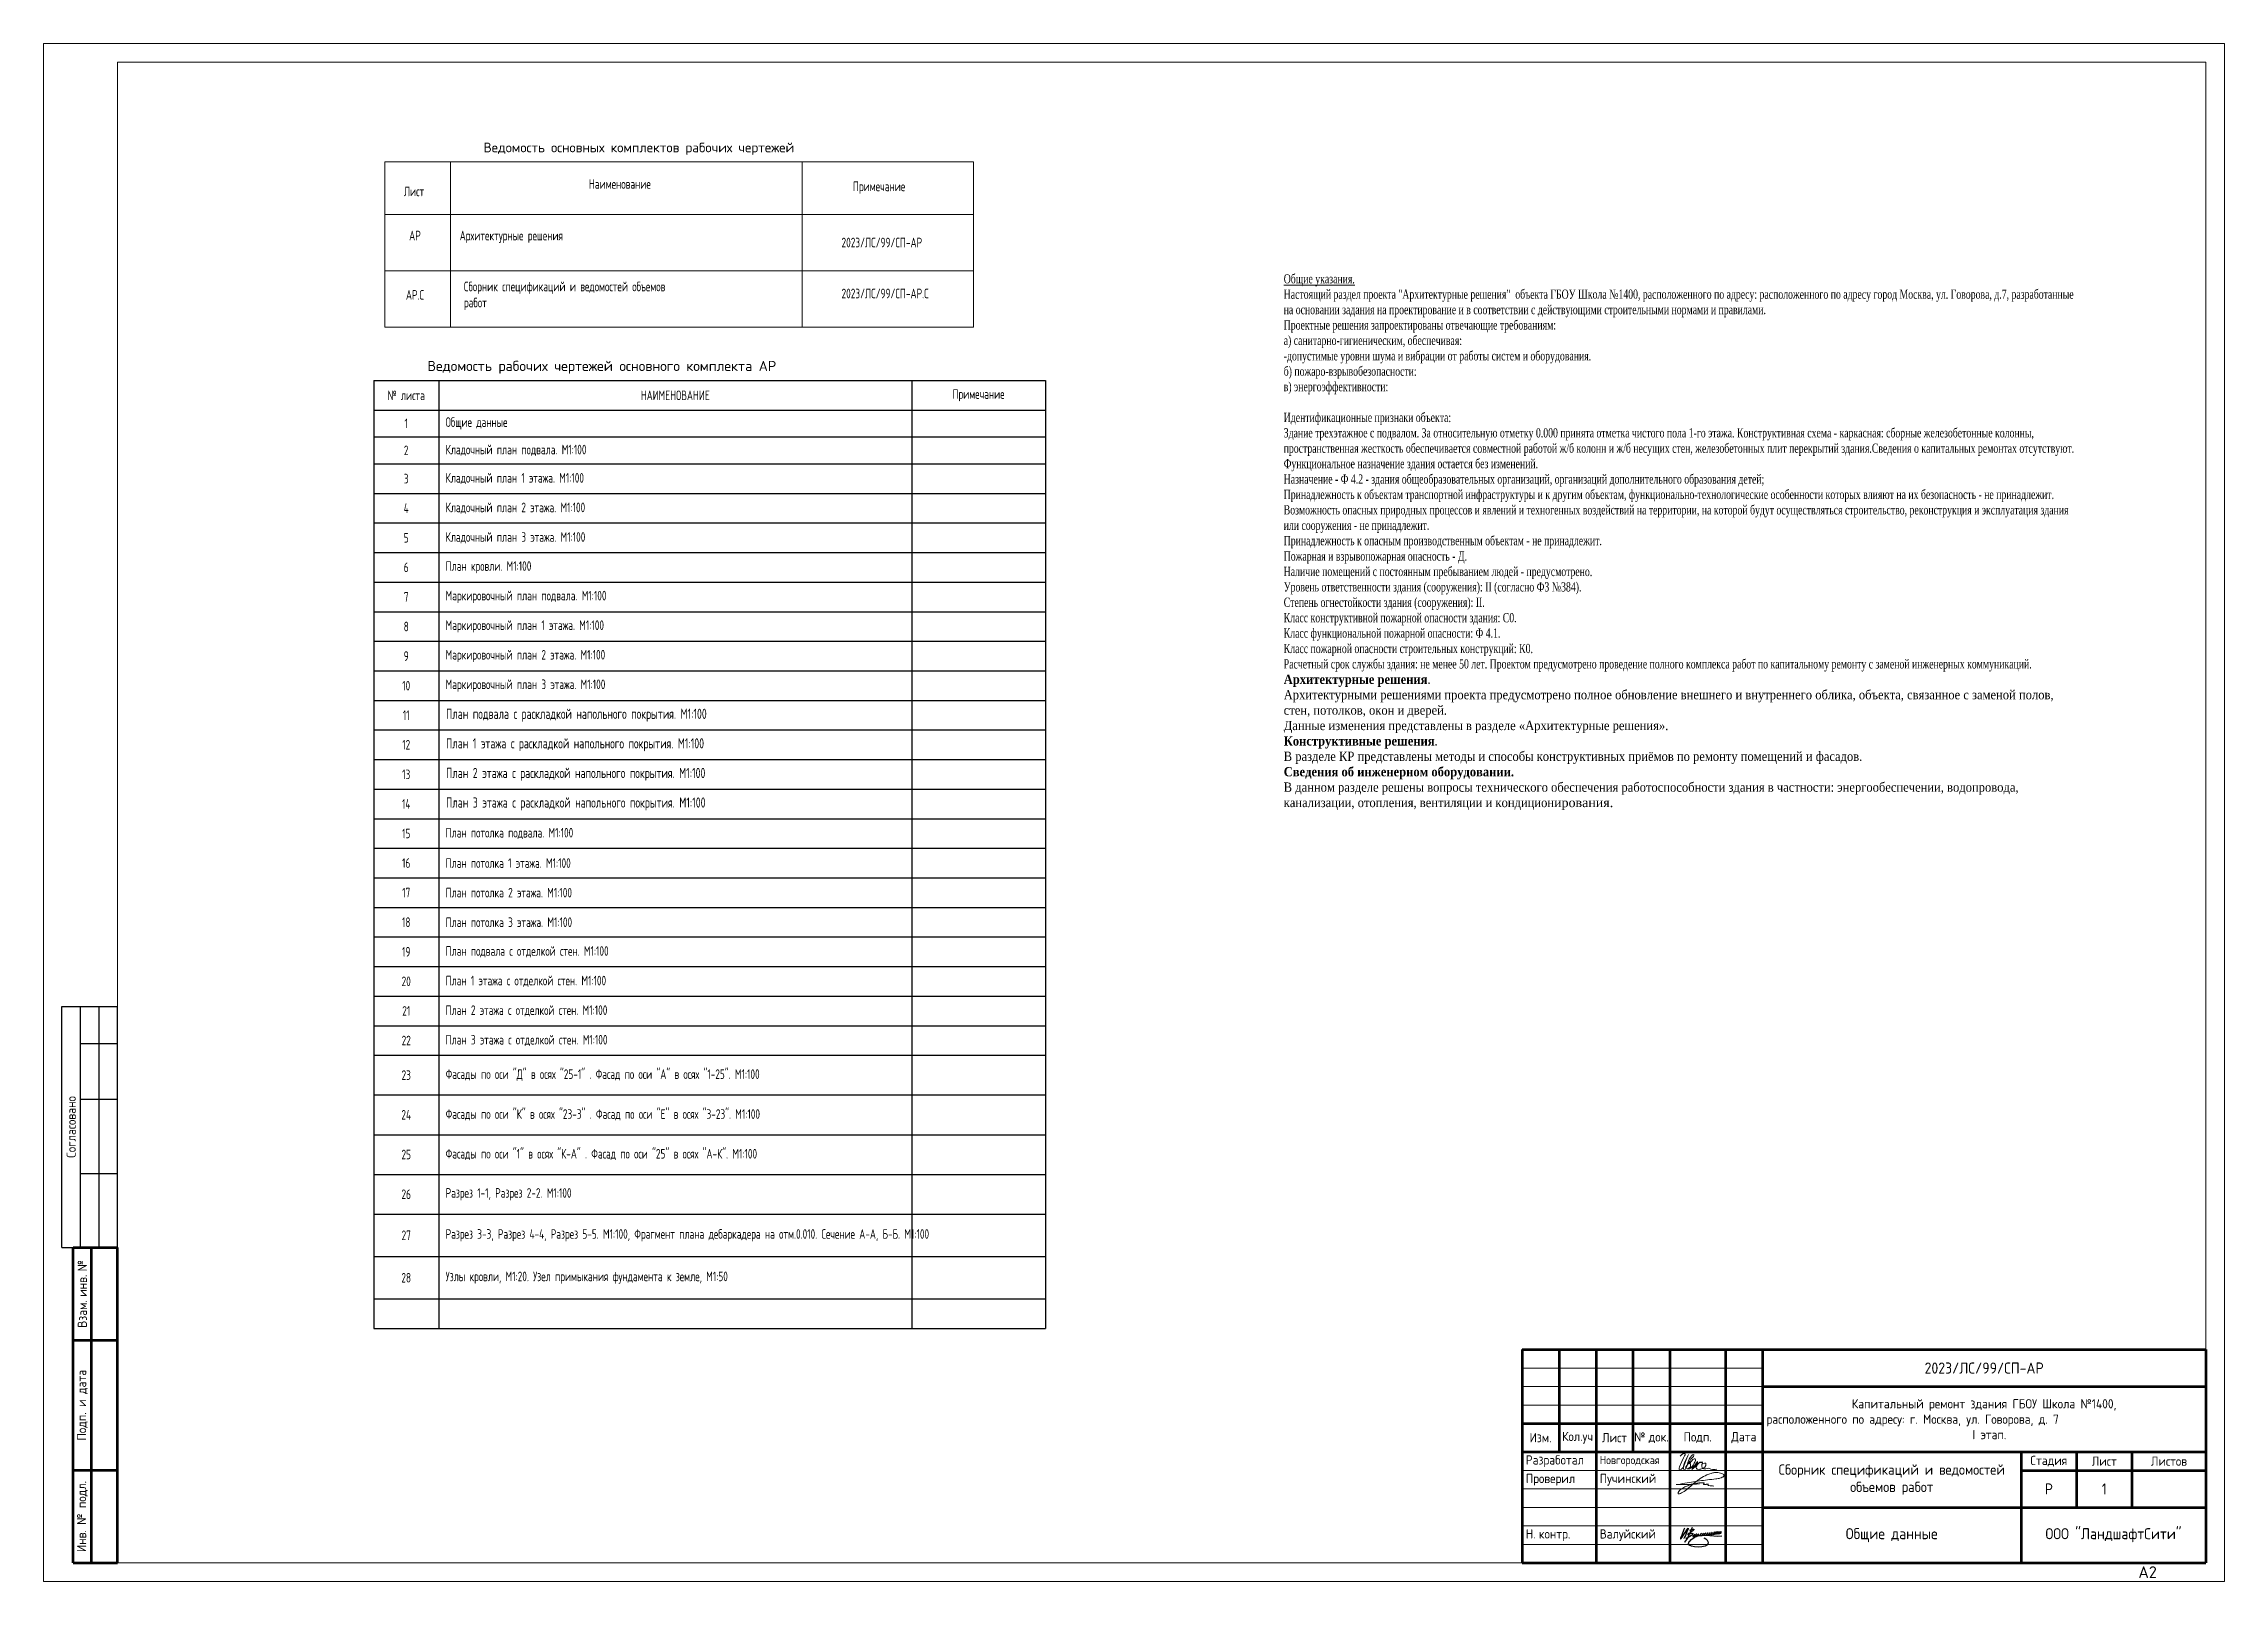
# Model space of a CAD drawing. Header units: millimetres. Extents: x 77165 to 11476408, y -193619 to 1121001.
# Drawn here: x 114698 to 173698, y 344382 to 385984 of the extents above; entities that cross this region are included whole.
import ezdxf

# ---------------------------------------------------------------- set-up
doc = ezdxf.new("R2010")
doc.units = ezdxf.units.MM
doc.layers.add('Элементы узлов', color=7, linetype='Continuous', lineweight=9)
doc.styles.add('ISOCPEUR', font='isocpeur.ttf', dxfattribs={"width": 0.7, "height": 270})
doc.styles.add('ISOCPEUR_11', font='isocpeur.ttf', dxfattribs={"height": 3.5})
doc.styles.add('ISOCPEUR_2', font='isocpeur.ttf', dxfattribs={"width": 0.9, "height": 300})
doc.styles.add('Гост А', font='isocpeur.ttf', dxfattribs={"width": 0.9, "height": 2.5})

msp = doc.modelspace()

# ---------------------------------------------------------------- texts
at = {"layer": 'Элементы узлов', "lineweight": 5, "style": 'ISOCPEUR'}
for s, height, p in [('Ведомость основных комплектов рабочих чертежей', 261.25, (126601.5931, 383042.74064)), ('Ведомость рабочих чертежей основного комплекта АР', 275, (125083.27129, 377126.21018))]:
    msp.add_text(s, height=height, dxfattribs=at).set_placement(p)
at = {"layer": 'Элементы узлов', "lineweight": 5, "attachment_point": 1, "style": 'ISOCPEUR'}
for s, insert, char_height, width in [('Лист', (124444.41248, 382116.46319), 261.25, 741.9786029), ('Наименование', (129449.90294, 382317.35476), 261.25, 741.9786029), ('Примечание', (136593.85484, 382252.91686), 261.25, 741.9786029), ('\\PАР', (124587.27571, 381356.71339), 261.25, 741.9786029), ('\\PАрхитектурные решения', (125954.68285, 381356.71339), 261.25, 20382.8959298), ('2023/ЛС/99/СП-АР', (136284.83319, 380732.91686), 261.25, 741.9786029), ('Сборник спецификаций и ведомостей объемов \\Pработ ', (126068.73676, 379543.8584), 261.25, 20382.8959298), ('{\\fTimes New Roman|b0|i0|c204|p18;\\LОбщие указания. \\P\\lНастоящий раздел проекта "Архитектурные решения"  объекта ГБОУ Школа №1400, расположенного по адресу: расположенного по адресу город Москва, ул. Говорова, д.7, разработанные на основании задания на проектирование и в соответствии с действующими строительными нормами и правилами.\\PПроектные решения запроектированы отвечающие требованиям:\\Pа) санитарно-гигиеническим, обеспечивая:\\P-допустимые уровни шума и вибрации от работы систем и оборудования.\\Pб) пожаро-взрывобезопасности:\\Pв) энергоэффективности:\\P\\PИдентификационные признаки объекта: \\PЗдание трехэтажное с подвалом. За относительную отметку 0.000 принята отметка чистого пола 1-го этажа. Конструктивная схема - каркасная: сборные железобетонные колонны, пространственная жесткость обеспечивается совместной работой ж/б колонн и ж/б несущих стен, железобетонных плит перекрытий здания.Сведения о капитальных ремонтах отсутствуют. Функциональное назначение здания остается без изменений.\\PНазначение - Ф 4.2 - здания общеобразовательных организаций, организаций дополнительного образования детей; \\PПринадлежность к объектам транспортной инфраструктуры и к другим объектам, функционально-технологические особенности которых влияют на их безопасность - не принадлежит. \\PВозможность опасных природных процессов и явлений и техногенных воздействий на территории, на которой будут осуществляться строительство, реконструкция и эксплуатация здания или сооружения - не принадлежит. \\PПринадлежность к опасным производственным объектам - не принадлежит. \\PПожарная и взрывопожарная опасность - Д. \\PНаличие помещений с постоянным пребыванием людей - предусмотрено.\\PУровень ответственности здания (сооружения): II (согласно ФЗ №384). \\PСтепень огнестойкости здания (сооружения): II. \\PКласс конструктивной пожарной опасности здания: С0. \\PКласс функциональной пожарной опасности: Ф 4.1. \\PКласс пожарной опасности строительных конструкций: К0. \\PРасчетный срок службы здания: не менее 50 лет. Проектом предусмотрено проведение полного комплекса работ по капитальному ремонту с заменой инженерных коммуникаций.\\P\\fTimes New Roman|b1|i0|c204|p18;\\H1.00001x;\\W0.9;Архитектурные решения\\fTimes New Roman|b0|i0|c204|p18;.\\PАрхитектурными решениями проекта предусмотрено полное обновление внешнего и внутреннего облика, объекта, связанное с заменой полов, стен, потолков, окон и дверей.\\PДанные изменения представлены в разделе «Архитектурные решения».\\P\\fTimes New Roman|b1|i0|c204|p18;Конструктивные решения\\fTimes New Roman|b0|i0|c204|p18;.\\PВ разделе КР представлены методы и способы конструктивных приёмов по ремонту помещений и фасадов.\\P\\fTimes New Roman|b1|i0|c204|p18;Сведения об инженерном оборудовании.\\P\\pxb0.25;\\fTimes New Roman|b0|i0|c204|p18;В данном разделе решены вопросы технического обеспечения работоспособности здания в частности: энергообеспечении, водопровода, канализации, отопления, вентиляции и кондицион\\H0.99999x;\\W1;ирования.\\P\\fTimes New Roman|b0|i0|c0|p18;\\L }', (148248.61922, 379747.48462), 250, 21455.6799261), ('\\PАР.С', (124499.93036, 379751.67133), 261.25, 741.9786029), ('2023/ЛС/99/СП-АР.С', (136284.83319, 379354.71146), 261.25, 741.9786029)]:
    msp.add_mtext(s, dxfattribs=dict(at, insert=insert, char_height=char_height, width=width))
at = {"layer": 'Элементы узлов', "insert": (170164.19725, 344790.41008), "char_height": 315.875, "width": 20668.0217795, "attachment_point": 1, "line_spacing_factor": 1.149209, "style": 'ISOCPEUR_11'}
msp.add_mtext('      А2', dxfattribs=at)

# ---------------------------------------------------------------- blocks, each defined once
blk = doc.blocks.new('*T639')
at = {"layer": 'Элементы узлов', "color": 0, "linetype": 'ByBlock', "lineweight": -2, "ltscale": 100, "transparency": 16777216}
for p, q in [((0, 0), (18170, 0)), ((0, 0), (0, -25645)), ((1758, 0), (1758, -25645)), ((14555, 0), (14555, -25645)), ((18170, 0), (18170, -25645)), ((0, -801), (18170, -801)), ((0, -1522), (18170, -1522)), ((0, -2254), (18170, -2254)), ((0, -3054), (18170, -3054)), ((0, -3854), (18170, -3854)), ((0, -4654), (18170, -4654)), ((0, -5454), (18170, -5454)), ((0, -6254), (18170, -6254)), ((0, -7054), (18170, -7054)), ((0, -7854), (18170, -7854)), ((0, -8654), (18170, -8654)), ((0, -9454), (18170, -9454)), ((0, -10254), (18170, -10254)), ((0, -11054), (18170, -11054)), ((0, -11854), (18170, -11854)), ((0, -12654), (18170, -12654)), ((0, -13454), (18170, -13454)), ((0, -14254), (18170, -14254)), ((0, -15054), (18170, -15054)), ((0, -15854), (18170, -15854)), ((0, -16654), (18170, -16654)), ((0, -17454), (18170, -17454)), ((0, -18254), (18170, -18254)), ((0, -19328), (18170, -19328)), ((0, -20402), (18170, -20402)), ((0, -21477), (18170, -21477)), ((0, -22551), (18170, -22551)), ((0, -23698), (18170, -23698)), ((0, -24845), (18170, -24845)), ((0, -25645), (18170, -25645))]:
    blk.add_line(p, q, dxfattribs=at)
at = {"layer": 'Элементы узлов', "color": 0, "lineweight": 0, "ltscale": 100, "transparency": 16777216, "style": 'ISOCPEUR'}
for s, insert, char_height, width, attachment_point in [('№ листа', (879, -401), 259.7, 1649.81, 5), ('НАИМЕНОВАНИЕ', (8157, -401), 259.75, 12688.43, 5), ('Примечание ', (16363, -401), 259.75, 3505.47, 5), ('1', (879, -1161), 260, 1649.81, 5), ('Общие данные', (1945, -1161), 259.75, 12423.01, 4), ('2', (879, -1888), 260, 1649.81, 5), ('Кладочный план подвала. М1:100', (1945, -1888), 259.75, 12423.01, 4), ('3', (879, -2654), 260, 1649.81, 5), ('Кладочный план 1 этажа. М1:100', (1945, -2654), 259.75, 12423.01, 4), ('4', (879, -3454), 260, 1649.81, 5), ('Кладочный план 2 этажа. М1:100', (1945, -3454), 259.75, 12423.01, 4), ('5', (879, -4254), 260, 1649.81, 5), ('Кладочный план 3 этажа. М1:100', (1945, -4254), 259.75, 12423.01, 4), ('6', (879, -5054), 260, 1649.81, 5), ('План кровли. М1:100', (1945, -5054), 259.75, 12423.01, 4), ('7', (879, -5854), 260, 1649.81, 5), ('Маркировочный план подвала. М1:100', (1945, -5854), 259.75, 12423.01, 4), ('Маркировочный план 1 этажа. М1:100', (1945, -6654), 259.75, 12423.01, 4), ('8', (879, -6654), 260, 1649.81, 5), ('9', (879, -7454), 260, 1649.81, 5), ('Маркировочный план 2 этажа. М1:100', (1945, -7454), 259.75, 12423.01, 4), ('10', (879, -8254), 259.7, 1649.81, 5), ('Маркировочный план 3 этажа. М1:100', (1945, -8254), 259.75, 12423.01, 4), ('11', (879, -9054), 259.7, 1649.81, 5), ('План подвала с раскладкой напольного покрытия. М1:100', (1956, -9054), 275, 12401.04, 4), ('12', (879, -9854), 259.7, 1649.81, 5), ('План 1 этажа с раскладкой напольного покрытия. М1:100', (1956, -9854), 275, 12401.04, 4), ('13', (879, -10654), 259.7, 1649.81, 5), ('План 2 этажа с раскладкой напольного покрытия. М1:100', (1956, -10654), 275, 12401.04, 4), ('14', (879, -11454), 259.7, 1649.81, 5), ('План 3 этажа с раскладкой напольного покрытия. М1:100', (1956, -11454), 275, 12401.04, 4), ('15', (879, -12254), 259.7, 1649.81, 5), ('План потолка подвала. М1:100', (1945, -12254), 259.75, 12423.01, 4), ('16', (879, -13054), 259.7, 1649.81, 5), ('План потолка 1 этажа. М1:100', (1945, -13054), 259.75, 12423.01, 4), ('17', (879, -13854), 259.7, 1649.81, 5), ('План потолка 2 этажа. М1:100', (1945, -13854), 259.75, 12423.01, 4), ('18', (879, -14654), 259.7, 1649.81, 5), ('План потолка 3 этажа. М1:100', (1945, -14654), 259.75, 12423.01, 4), ('19', (879, -15454), 259.7, 1649.81, 5), ('План подвала с отделкой стен. М1:100', (1945, -15454), 259.75, 12423.01, 4), ('20', (879, -16254), 259.7, 1649.81, 5), ('План 1 этажа с отделкой стен. М1:100', (1945, -16254), 259.75, 12423.01, 4), ('21', (879, -17054), 259.7, 1649.81, 5), ('План 2 этажа с отделкой стен. М1:100', (1945, -17054), 259.75, 12423.01, 4), ('22', (879, -17854), 259.7, 1649.81, 5), ('План 3 этажа с отделкой стен. М1:100', (1945, -17854), 259.75, 12423.01, 4), ('23', (879, -18791), 259.7, 1649.81, 5), ('Фасады по оси "Д" в осях "25-1" . Фасад по оси "А" в осях "1-25". М1:100', (1945, -18791), 259.75, 12423.01, 4), ('24', (879, -19865), 259.7, 1649.81, 5), ('Фасады по оси "К" в осях "23-3" . Фасад по оси "Е" в осях "3-23". М1:100', (1945, -19865), 259.75, 12423.01, 4), ('25', (879, -20939), 259.7, 1649.81, 5), ('Фасады по оси "1" в осях "К-А" . Фасад по оси "25" в осях "А-К". М1:100', (1945, -20939), 259.75, 12423.01, 4), ('26', (879, -22014), 259.7, 1649.81, 5), ('Разрез 1-1, Разрез 2-2. М1:100', (1945, -22014), 259.75, 12423.01, 4), ('27', (879, -23124), 259.7, 1649.81, 5), ('Разрез 3-3, Разрез 4-4, Разрез 5-5. М1:100, Фрагмент плана дебаркадера на отм.0.010. Сечение А-А, Б-Б. М1:100', (1945, -23124), 259.748, 12423.01, 4), ('28', (879, -24272), 259.7, 1649.81, 5), ('Узлы кровли, М1:20. Узел примыкания фундамента к земле, М1:50', (1945, -24272), 259.75, 12423.01, 4)]:
    blk.add_mtext(s, dxfattribs=dict(at, insert=insert, char_height=char_height, width=width, attachment_point=attachment_point))
blk = doc.blocks.new('*T640')
at = {"layer": 'Элементы узлов', "color": 0, "lineweight": 53, "ltscale": 100, "transparency": 16777216}
for p, q in [((0, 0), (0, 8531)), ((0, 8531), (1204, 8531)), ((502, 0), (502, 8531)), ((1204, 0), (1204, 8531)), ((0, 6022), (1204, 6022)), ((0, 2509), (1204, 2509)), ((0, 0), (1204, 0))]:
    blk.add_line(p, q, dxfattribs=at)
at = {"layer": 'Элементы узлов', "color": 7, "ltscale": 100, "transparency": 16777216, "char_height": 250.92, "attachment_point": 5, "rotation": 90, "style": 'ISOCPEUR_2'}
for s, insert, width in [('Взам.{\\fArial|b0|i0|c0|p34;\\~}инв.{\\fArial|b0|i0|c0|p34;\\~}№', (251, 7277), 2408.79), ('Подп. и дата', (251, 4266), 3412.45), ('Инв. № подл.', (251, 1255), 2408.79)]:
    blk.add_mtext(s, dxfattribs=dict(at, insert=insert, width=width))
blk = doc.blocks.new('*T641')
at = {"layer": 'Элементы узлов', "color": 0, "linetype": 'ByBlock', "lineweight": 25, "ltscale": 100, "transparency": 16777216}
for p, q in [((0, 0), (0, 6524)), ((0, 6524), (1505, 6524)), ((502, 0), (502, 6524)), ((1004, 0), (1004, 6524)), ((1505, 0), (1505, 6524)), ((502, 5520), (1505, 5520)), ((502, 4015), (1505, 4015)), ((502, 2007), (1505, 2007)), ((0, 0), (1505, 0))]:
    blk.add_line(p, q, dxfattribs=at)
at = {"layer": 'Элементы узлов', "color": 7, "ltscale": 100, "transparency": 16777216, "insert": (251, 3262), "char_height": 250.92, "width": 6423.44, "attachment_point": 5, "rotation": 90, "style": 'ISOCPEUR_2'}
blk.add_mtext('Согласовано', dxfattribs=at)
blk = doc.blocks.new('*T642')
at = {"layer": 'Элементы узлов', "color": 0, "linetype": 'ByBlock', "lineweight": 53, "ltscale": 100, "transparency": 16777216}
for p, q in [((0, 0), (18500, 0)), ((0, 0), (0, -5771)), ((1000, 0), (1000, -2767)), ((2000, 0), (2000, -5771)), ((3000, 0), (3000, -2767)), ((4000, 0), (4000, -5771)), ((5500, 0), (5500, -5771)), ((6500, 0), (6500, -5771)), ((18500, 0), (18500, -5771)), ((6500, -1000), (18500, -1000)), ((0, -2000), (6500, -2000)), ((0, -2767), (18500, -2767)), ((13500, -2767), (13500, -5771)), ((15000, -2767), (15000, -4271)), ((16500, -2767), (16500, -4271)), ((13500, -3271), (18500, -3271)), ((6500, -4271), (18500, -4271)), ((0, -5771), (18500, -5771))]:
    blk.add_line(p, q, dxfattribs=at)
at = {"layer": 'Элементы узлов', "color": 0, "linetype": 'ByBlock', "ltscale": 100, "transparency": 16777216}
for p, q in [((0, -500), (6500, -500)), ((0, -1000), (6500, -1000)), ((0, -1500), (6500, -1500)), ((0, -3271), (6500, -3271)), ((0, -3771), (6500, -3771)), ((0, -4271), (6500, -4271)), ((0, -4771), (6500, -4771)), ((0, -5271), (6500, -5271))]:
    blk.add_line(p, q, dxfattribs=at)
at = {"layer": 'Элементы узлов', "color": 7, "ltscale": 100, "transparency": 16777216}
for s, insert, char_height, width, attachment_point, style in [('2023/ЛС/99/СП-АР', (12500, -500), 300, 11998.97, 5, 'ISOCPEUR_2'), ('Капитальный ремонт здания ГБОУ Школа №1400, \\Pрасположенного по адресу: г. Москва, ул. Говорова, д. 7                               I этап.                         ', (12500, -1883), 250, 11900, 5, 'ISOCPEUR_2'), ('Изм.', (500, -2383), 250, 900, 5, 'ISOCPEUR_2'), ('Кол.уч', (1500, -2383), 250, 900, 5, 'ISOCPEUR_2'), ('Лист', (2500, -2383), 250, 900, 5, 'ISOCPEUR_2'), ('№{\\fArial|b0|i0|c0|p34;\\~}док.', (3500, -2383), 250, 900, 5, 'ISOCPEUR_2'), ('Подп.', (4750, -2383), 250, 1400, 5, 'ISOCPEUR_2'), ('Дата', (6000, -2383), 250, 900, 5, 'ISOCPEUR_2'), ('Разработал', (100, -3019), 250, 1800, 4, 'ISOCPEUR_2'), ('Новгородская', (2100, -3019), 220, 1800, 4, 'ISOCPEUR_2'), ('Стадия', (14250, -3019), 250, 1400, 5, 'ISOCPEUR_2'), ('Лист', (15750, -3019), 250, 1400, 5, 'ISOCPEUR_2'), ('Листов', (17500, -3019), 250, 1900, 5, 'ISOCPEUR_2'), ('Проверил', (100, -3521), 250, 1800, 4, 'ISOCPEUR_2'), ('Пучинский', (2100, -3521), 250, 1800, 4, 'ISOCPEUR_2'), ('Сборник спецификаций и ведомостей объемов работ', (10000, -3519), 280, 6900, 5, 'Гост А'), ('Р', (14250, -3771), 300, 1400, 5, 'ISOCPEUR_2'), ('1', (15750, -3771), 300, 1400, 5, 'Гост А'), ('Н.{\\fArial|b0|i0|c204|p34;\\~}контр.', (100, -5021), 250, 1800, 4, 'ISOCPEUR_2'), ('Валуйский', (2100, -5021), 250, 1800, 4, 'ISOCPEUR_2'), ('Общие данные', (10000, -5021), 300, 6900, 5, 'Гост А'), ('ООО "ЛандшафтСити"', (16000, -5021), 300, 4900, 5, 'ISOCPEUR_2')]:
    blk.add_mtext(s, dxfattribs=dict(at, insert=insert, char_height=char_height, width=width, attachment_point=attachment_point, style=style))
blk = doc.blocks.new('A$C028E7EB7')
at = {"color": 152, "lineweight": 30}
for points, start_tangent, end_tangent in [([(-5.86, 2.7), (-7.4, -1.42), (-4.5, 2.75), (-6.13, -1.19)], (-3.024341, -6.865927), (-3.13346, -6.653958)), ([(-3.06, 2.96), (-4.54, -0.45), (-5.86, -2.62)], (-1.530569, -3.723269), (-1.274457, -1.858588)), ([(1.51, -0.96), (3.03, -2.88), (-4.42, -3.05), (-3.51, -1.67), (8.14, -0.23)], (4.324083, -2.277605), (13.764806, 1.386418)), ([(-2.01, 0.46), (-2.79, -0.4), (-2.26, -0.36), (-1.4, 0.62), (-1.89, -0.3), (-1.41, -0.23), (-0.67, 0.51), (-0.92, -0.15), (-0.43, -0.11), (0.49, 0.86), (-0.03, -0.07), (0.44, -0.04), (1.27, 0.87), (0.75, 0), (1.18, 0.05), (2.11, 0.92), (1.63, 0.05), (2.07, 0.11), (2.91, 0.98), (2.48, 0.15), (2.87, 0.17), (3.78, 1.08), (3.27, 0.25), (3.77, 0.27), (4.49, 1.16), (4.12, 0.35), (4.51, 0.37), (5.34, 1.26), (4.88, 0.43), (5.07, 0.47), (6.1, 1.34), (5.3, 0.56), (5.83, 0.55), (6.66, 1.39), (6.21, 0.62), (6.56, 0.68), (7.29, 1.44), (6.86, 0.58), (7.41, 0.79), (7.89, 1.48), (7.57, 0.57)], (-1.075, -0.998812), (-0.496207, -1.340461))]:
    blk.add_spline(points, degree=3, dxfattribs=dict(at, start_tangent=start_tangent, end_tangent=end_tangent))
blk.add_open_spline([(-3.95, 1.96), (-3.05, 2.23), (-1.69, 2.65), (-3.33, 1.14), (-5.61, 0.03), (-2.62, 1.07), (-2.72, 0.07), (-4.32, -0.65), (-5.39, -1.14)], degree=3, knots=[0, 0, 0, 0, 1, 1.5, 2, 2.5, 3, 4, 4, 4, 4], dxfattribs=at)
blk = doc.blocks.new('A$Ccd7bb0a8')
at = {"color": 5, "lineweight": 18}
blk.add_lwpolyline([(205, 2586), (245, 2622), (280, 2646), (326, 2656), (345, 2645), (340, 2621), (323, 2597), (295, 2544), (250, 2438), (190, 2293), (179, 2259), (183, 2228), (249, 2230), (298, 2286), (343, 2413), (371, 2485), (416, 2595), (438, 2629), (371, 2507), (332, 2431), (310, 2352), (294, 2275), (310, 2228), (355, 2234), (380, 2286), (395, 2338), (404, 2376), (418, 2413), (420, 2413), (452, 2503), (483, 2552), (527, 2605), (546, 2623), (578, 2631), (576, 2609), (567, 2579), (538, 2548), (501, 2505), (468, 2449), (436, 2392), (398, 2340), (362, 2297), (350, 2264), (402, 2241), (477, 2284), (486, 2311), (490, 2343), (486, 2367), (468, 2385), (425, 2385), (465, 2388), (522, 2454), (553, 2496), (584, 2515), (619, 2512), (627, 2494), (624, 2468), (610, 2424), (587, 2392), (558, 2343), (533, 2307), (497, 2277), (470, 2252), (459, 2240), (416, 2231), (527, 2270), (576, 2312), (621, 2348), (651, 2372), (674, 2405), (676, 2438), (628, 2367), (596, 2324), (569, 2283), (556, 2257), (524, 2223), (614, 2293), (644, 2333), (686, 2367), (740, 2418), (800, 2428), (809, 2402), (753, 2412), (696, 2396), (667, 2343), (643, 2293), (644, 2272), (651, 2253), (667, 2234), (687, 2230), (738, 2227), (754, 2234), (818, 2252), (880, 2291), (899, 2330), (906, 2392), (868, 2398), (816, 2386), (794, 2356), (796, 2315), (806, 2276), (816, 2252), (848, 2239), (903, 2239), (943, 2249), (982, 2256), (1035, 2236), (1079, 2226), (1156, 2227), (1198, 2236)], dxfattribs=at)
at = {"color": 160, "lineweight": 18}
blk.add_lwpolyline([(205, 2586), (245, 2622), (280, 2646), (326, 2656), (345, 2645), (340, 2621), (323, 2597), (295, 2544), (250, 2438), (190, 2293), (179, 2259), (183, 2228), (249, 2230), (298, 2286), (343, 2413), (371, 2485), (416, 2595), (438, 2629), (371, 2507), (332, 2431), (310, 2352), (294, 2275), (310, 2228), (355, 2234), (380, 2286), (395, 2338), (404, 2376), (418, 2413), (420, 2413), (452, 2503), (483, 2552), (527, 2605), (546, 2623), (578, 2631), (576, 2609), (567, 2579), (538, 2548), (501, 2505), (468, 2449), (436, 2392), (398, 2340), (362, 2297), (350, 2264), (402, 2241), (477, 2284), (486, 2311), (490, 2343), (486, 2367), (468, 2385), (425, 2385), (465, 2388), (522, 2454), (553, 2496), (584, 2515), (619, 2512), (627, 2494), (624, 2468), (610, 2424), (587, 2392), (558, 2343), (533, 2307), (497, 2277), (470, 2252), (459, 2240), (416, 2231), (527, 2270), (576, 2312), (621, 2348), (651, 2372), (674, 2405), (676, 2438), (628, 2367), (596, 2324), (569, 2283), (556, 2257), (524, 2223), (614, 2293), (644, 2333), (686, 2367), (740, 2418), (800, 2428), (809, 2402), (753, 2412), (696, 2396), (667, 2343), (643, 2293), (644, 2272), (651, 2253), (667, 2234), (687, 2230), (738, 2227), (754, 2234), (818, 2252), (880, 2291), (899, 2330), (906, 2392), (868, 2398), (816, 2386), (794, 2356), (796, 2315), (806, 2276), (816, 2252), (848, 2239), (903, 2239), (943, 2249), (982, 2256), (1035, 2236), (1079, 2226), (1156, 2227), (1198, 2236)], dxfattribs=at)
at = {"color": 160, "lineweight": 20}
blk.add_spline([(729, 1833), (436, 1821), (171, 1815), (102, 1816), (205, 1825), (284, 1843), (514, 1885), (948, 1943), (1177, 1969), (1286, 1990), (1344, 2012), (1380, 2033), (1389, 2061), (1386, 2087), (1356, 2107), (1303, 2129), (1230, 2140), (1135, 2139), (1043, 2119), (928, 2078), (750, 1978), (666, 1915), (530, 1806), (388, 1686), (244, 1589), (188, 1567), (160, 1567), (157, 1573), (158, 1598), (190, 1652), (249, 1705), (365, 1765), (469, 1805), (592, 1836), (660, 1853), (716, 1861), (770, 1866), (823, 1865), (852, 1859), (854, 1849), (849, 1842), (844, 1835), (842, 1825), (850, 1818), (868, 1821), (897, 1820), (921, 1823), (950, 1827), (966, 1830), (975, 1829), (974, 1824), (961, 1824), (957, 1816), (960, 1805), (968, 1799), (986, 1791), (1052, 1783), (1123, 1771)], degree=3, dxfattribs=at)
for points, start_tangent, end_tangent in [([(330, 637), (219, 341), (428, 641), (311, 357)], (-217.752528, -494.346774), (-225.60915, -479.084955)), ([(532, 656), (425, 411), (330, 254)], (-110.200942, -268.075348), (-91.760926, -133.818305)), ([(861, 374), (970, 236), (434, 223), (500, 322), (1338, 426)], (311.333984, -163.987527), (991.066049, 99.82208)), ([(608, 476), (552, 414), (590, 417), (652, 488), (616, 421), (651, 426), (704, 479), (686, 432), (721, 435), (787, 505), (750, 438), (784, 440), (844, 505), (806, 443), (837, 447), (904, 509), (870, 447), (901, 450), (962, 513), (931, 454), (959, 455), (1024, 520), (988, 461), (1023, 462), (1075, 527), (1049, 468), (1077, 470), (1137, 534), (1103, 474), (1117, 477), (1191, 539), (1134, 483), (1172, 483), (1232, 543), (1199, 487), (1225, 492), (1277, 547), (1246, 485), (1285, 500), (1320, 549), (1298, 484)], (-77.399991, -71.914494), (-35.726939, -96.513194))]:
    blk.add_spline(points, degree=3, dxfattribs=dict(at, start_tangent=start_tangent, end_tangent=end_tangent))
blk.add_open_spline([(468, 584), (533, 604), (630, 634), (512, 525), (348, 445), (564, 520), (556, 448), (441, 396), (364, 361)], degree=3, knots=[0, 0, 0, 0, 1, 1.5, 2, 2.5, 3, 4, 4, 4, 4], dxfattribs=at)
at = {"color": 160, "lineweight": 20, "xscale": 72.00000000000001, "yscale": 72.00000000000001, "zscale": 72.00000000000001}
blk.add_blockref('A$C028E7EB7', (752, 443), dxfattribs=at)

# ---------------------------------------------------------------- linework, layer by layer
at = {"layer": 'Элементы узлов', "ltscale": 20}
for p, q in [((123931.56561, 382781.71339), (139858.23839, 382781.71339)), ((123931.56561, 382781.71339), (123931.56561, 378316.71339)), ((125705.02005, 382781.71339), (125705.02005, 378316.71339)), ((135218.84291, 382781.71339), (135218.84291, 378316.71339)), ((139858.23839, 382781.71339), (139858.23839, 378316.71339)), ((123931.566, 381356.71339), (139858.23839, 381356.71339)), ((123931.566, 381356.71339), (139858.23839, 381356.71339)), ((123931.56642, 379836.71339), (139858.23839, 379836.71339)), ((173198.03975, 344883.85462), (173198.03977, 345319.27849)), ((173198.03975, 344882.34473), (173198.03977, 345319.27849))]:
    msp.add_line(p, q, dxfattribs=at)
at = {"layer": 'Элементы узлов', "lineweight": 5}
msp.add_line((123931.56642, 378316.71339), (139858.23839, 378316.71339), dxfattribs=at)
at = {"layer": 'Элементы узлов', "lineweight": 20, "ltscale": 20}
for p, q in [((173198.03977, 344883.7366), (173198.0398, 350379.54945)), ((154707.44498, 344882.34559), (173198.03975, 344882.34473))]:
    msp.add_line(p, q, dxfattribs=at)
at = {"layer": 'Элементы узлов', "ltscale": 20}
msp.add_lwpolyline([(114698.02851, 385983.69101), (173698.03975, 385982.82579), (173698.03975, 344382.34473), (114698.03975, 344382.34473), (114698.02851, 385983.69101)], dxfattribs=at)
msp.add_lwpolyline([(116698.02851, 385483.69101), (173198.03975, 385482.82579), (173198.03975, 344882.34473), (116698.03975, 344882.34473)], close=True, dxfattribs=at)

# ---------------------------------------------------------------- block references
for name, p in [('*T639', (123629.29512, 376869.36777)), ('*T641', (115192.54701, 353413.47121)), ('*T640', (115493.64542, 344882.34473)), ('*T642', (154698.03975, 350653.37296))]:
    msp.add_blockref(name, p)
at = {"layer": 'Элементы узлов', "linetype": 'ByBlock', "lineweight": 15, "ltscale": 300}
msp.add_blockref('A$Ccd7bb0a8', (158765.66848, 345185.2013), dxfattribs=at)

msp.set_redraw_order([(e.dxf.handle, doc.entitydb.next_handle()) for e in msp.query("TEXT MTEXT ATTDEF DIMENSION ARC_DIMENSION")])  # texts and dimensions are drawn at this point

doc.saveas('drawing.dxf')
